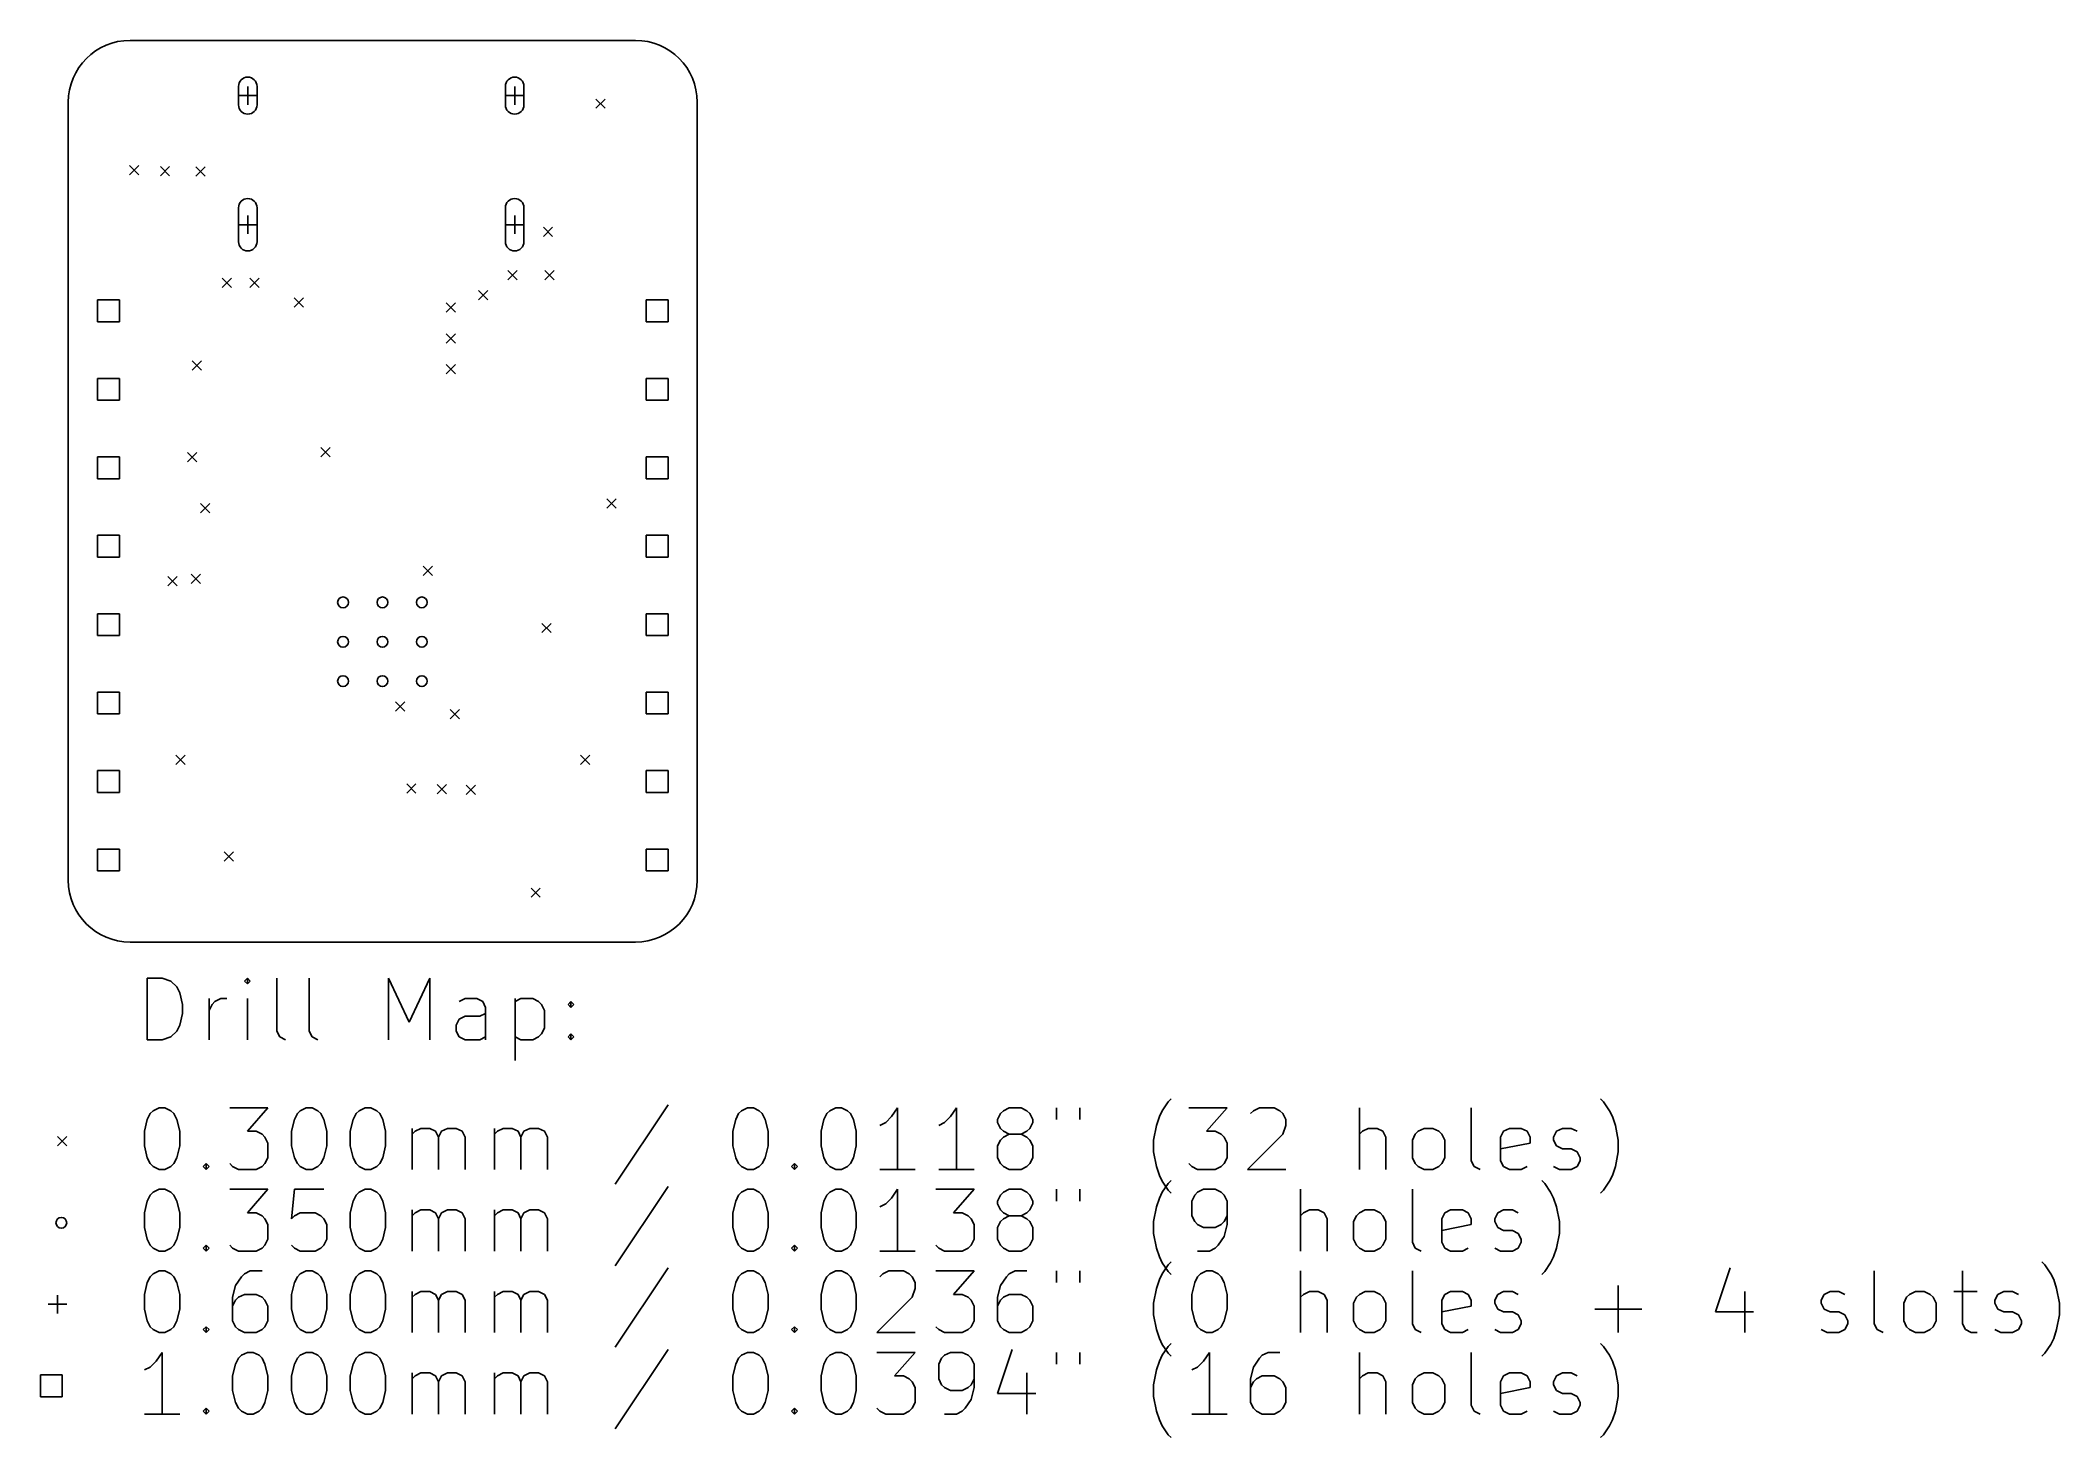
# Model space of a CAD drawing. Extents: x 90 to 155.3, y -99.8 to -54.6.
import ezdxf

# ---------------------------------------------------------------- set-up
doc = ezdxf.new("R2010")
doc.units = 0
doc.layers.add('BLACK', color=7, linetype='CONTINUOUS')

msp = doc.modelspace()

# ---------------------------------------------------------------- linework, layer by layer
at = {"layer": 'BLACK', "linetype": 'CONTINUOUS'}
for p, q in [((109.23, -54.5675), (92.87, -54.5675)), ((96.38, -56.0575), (96.38, -56.6575)), ((96.68, -56.0575), (96.68, -56.6575)), ((96.98, -56.6575), (96.98, -56.0575)), ((105.02, -56.0575), (105.02, -56.6575)), ((105.32, -56.0575), (105.32, -56.6575)), ((105.62, -56.6575), (105.62, -56.0575)), ((90.87, -56.5675), (90.87, -81.7675)), ((96.38, -56.3575), (96.98, -56.3575)), ((105.02, -56.3575), (105.62, -56.3575)), ((107.95, -56.4675), (108.25, -56.7675)), ((108.25, -56.4675), (107.95, -56.7675)), ((111.23, -81.7675), (111.23, -56.5675)), ((92.85, -58.6175), (93.15, -58.9175)), ((93.15, -58.6175), (92.85, -58.9175)), ((93.85, -58.65), (94.15, -58.95)), ((94.15, -58.65), (93.85, -58.95)), ((95, -58.6675), (95.3, -58.9675)), ((95.3, -58.6675), (95, -58.9675)), ((96.38, -59.9875), (96.38, -61.0875)), ((96.98, -61.0875), (96.98, -59.9875)), ((105.02, -59.9875), (105.02, -61.0875)), ((105.62, -61.0875), (105.62, -59.9875)), ((96.38, -60.5375), (96.98, -60.5375)), ((96.68, -60.2375), (96.68, -60.8375)), ((105.02, -60.5375), (105.62, -60.5375)), ((105.32, -60.2375), (105.32, -60.8375)), ((106.25, -60.6175), (106.55, -60.9175)), ((106.55, -60.6175), (106.25, -60.9175)), ((105.1, -62.0175), (105.4, -62.3175)), ((105.4, -62.0175), (105.1, -62.3175)), ((106.3, -62.0175), (106.6, -62.3175)), ((106.6, -62.0175), (106.3, -62.3175)), ((95.85, -62.2675), (96.15, -62.5675)), ((96.15, -62.2675), (95.85, -62.5675)), ((96.75, -62.2675), (97.05, -62.5675)), ((97.05, -62.2675), (96.75, -62.5675)), ((104.15, -62.6675), (104.45, -62.9675)), ((104.45, -62.6675), (104.15, -62.9675)), ((92.5236, -62.9739), (91.8164, -62.9739)), ((91.8164, -62.9739), (91.8164, -63.6811)), ((92.5236, -63.6811), (92.5236, -62.9739)), ((98.18, -62.9075), (98.48, -63.2075)), ((98.48, -62.9075), (98.18, -63.2075)), ((103.1, -63.0675), (103.4, -63.3675)), ((103.4, -63.0675), (103.1, -63.3675)), ((110.284, -62.9739), (109.576, -62.9739)), ((109.576, -62.9739), (109.576, -63.6811)), ((110.284, -63.6811), (110.284, -62.9739)), ((91.8164, -63.6811), (92.5236, -63.6811)), ((109.576, -63.6811), (110.284, -63.6811)), ((103.1, -64.0675), (103.4, -64.3675)), ((103.4, -64.0675), (103.1, -64.3675)), ((94.8817, -64.9481), (95.1817, -65.2481)), ((95.1817, -64.9481), (94.8817, -65.2481)), ((103.1, -65.0675), (103.4, -65.3675)), ((103.4, -65.0675), (103.1, -65.3675)), ((92.5236, -65.5139), (91.8164, -65.5139)), ((91.8164, -65.5139), (91.8164, -66.2211)), ((92.5236, -66.2211), (92.5236, -65.5139)), ((110.284, -65.5139), (109.576, -65.5139)), ((109.576, -65.5139), (109.576, -66.2211)), ((110.284, -66.2211), (110.284, -65.5139)), ((91.8164, -66.2211), (92.5236, -66.2211)), ((109.576, -66.2211), (110.284, -66.2211)), ((94.7272, -67.9175), (95.0272, -68.2175)), ((95.0272, -67.9175), (94.7272, -68.2175)), ((99.0472, -67.7484), (99.3472, -68.0484)), ((99.3472, -67.7484), (99.0472, -68.0484)), ((92.5236, -68.0539), (91.8164, -68.0539)), ((91.8164, -68.0539), (91.8164, -68.7611)), ((92.5236, -68.7611), (92.5236, -68.0539)), ((110.284, -68.0539), (109.576, -68.0539)), ((109.576, -68.0539), (109.576, -68.7611)), ((110.284, -68.7611), (110.284, -68.0539)), ((91.8164, -68.7611), (92.5236, -68.7611)), ((109.576, -68.7611), (110.284, -68.7611)), ((95.15, -69.5675), (95.45, -69.8675)), ((95.45, -69.5675), (95.15, -69.8675)), ((108.304, -69.4175), (108.605, -69.7175)), ((108.605, -69.4175), (108.304, -69.7175)), ((92.5236, -70.5939), (91.8164, -70.5939)), ((91.8164, -70.5939), (91.8164, -71.3011)), ((92.5236, -71.3011), (92.5236, -70.5939)), ((110.284, -70.5939), (109.576, -70.5939)), ((109.576, -70.5939), (109.576, -71.3011)), ((110.284, -71.3011), (110.284, -70.5939)), ((91.8164, -71.3011), (92.5236, -71.3011)), ((94.85, -71.857), (95.15, -72.157)), ((95.15, -71.857), (94.85, -72.157)), ((102.36, -71.5925), (102.66, -71.8925)), ((102.66, -71.5925), (102.36, -71.8925)), ((109.576, -71.3011), (110.284, -71.3011)), ((94.0943, -71.9332), (94.3943, -72.2332)), ((94.3943, -71.9332), (94.0943, -72.2332)), ((92.5236, -73.1339), (91.8164, -73.1339)), ((91.8164, -73.1339), (91.8164, -73.8411)), ((92.5236, -73.8411), (92.5236, -73.1339)), ((110.284, -73.1339), (109.576, -73.1339)), ((109.576, -73.1339), (109.576, -73.8411)), ((110.284, -73.8411), (110.284, -73.1339)), ((91.8164, -73.8411), (92.5236, -73.8411)), ((106.2, -73.447), (106.5, -73.747)), ((106.5, -73.447), (106.2, -73.747)), ((109.576, -73.8411), (110.284, -73.8411)), ((92.5236, -75.6739), (91.8164, -75.6739)), ((91.8164, -75.6739), (91.8164, -76.3811)), ((92.5236, -76.3811), (92.5236, -75.6739)), ((110.284, -75.6739), (109.576, -75.6739)), ((109.576, -75.6739), (109.576, -76.3811)), ((110.284, -76.3811), (110.284, -75.6739)), ((91.8164, -76.3811), (92.5236, -76.3811)), ((101.465, -75.992), (101.765, -76.292)), ((101.765, -75.992), (101.465, -76.292)), ((103.235, -76.2374), (103.535, -76.5374)), ((103.535, -76.2374), (103.235, -76.5374)), ((109.576, -76.3811), (110.284, -76.3811)), ((94.35, -77.7175), (94.65, -78.0175)), ((94.65, -77.7175), (94.35, -78.0175)), ((107.45, -77.7175), (107.75, -78.0175)), ((107.75, -77.7175), (107.45, -78.0175)), ((92.5236, -78.2139), (91.8164, -78.2139)), ((91.8164, -78.2139), (91.8164, -78.9211)), ((92.5236, -78.9211), (92.5236, -78.2139)), ((110.284, -78.2139), (109.576, -78.2139)), ((109.576, -78.2139), (109.576, -78.9211)), ((110.284, -78.9211), (110.284, -78.2139)), ((91.8164, -78.9211), (92.5236, -78.9211)), ((101.825, -78.642), (102.125, -78.942)), ((102.125, -78.642), (101.825, -78.942)), ((102.812, -78.6635), (103.112, -78.9635)), ((103.112, -78.6635), (102.812, -78.9635)), ((103.75, -78.6871), (104.05, -78.9871)), ((104.05, -78.6871), (103.75, -78.9871)), ((109.576, -78.9211), (110.284, -78.9211)), ((92.5236, -80.7539), (91.8164, -80.7539)), ((91.8164, -80.7539), (91.8164, -81.4611)), ((92.5236, -81.4611), (92.5236, -80.7539)), ((95.9175, -80.85), (96.2175, -81.15)), ((96.2175, -80.85), (95.9175, -81.15)), ((110.284, -80.7539), (109.576, -80.7539)), ((109.576, -80.7539), (109.576, -81.4611)), ((110.284, -81.4611), (110.284, -80.7539)), ((91.8164, -81.4611), (92.5236, -81.4611)), ((109.576, -81.4611), (110.284, -81.4611)), ((105.85, -82.0175), (106.15, -82.3175)), ((106.15, -82.0175), (105.85, -82.3175)), ((92.87, -83.7675), (109.23, -83.7675)), ((93.4278, -86.9323), (93.4278, -84.9323)), ((93.4278, -84.9323), (93.904, -84.9323)), ((93.904, -84.9323), (94.1897, -85.0276)), ((96.6659, -84.9323), (96.5706, -85.0276)), ((96.7611, -85.0276), (96.6659, -84.9323)), ((96.6659, -84.9323), (96.6659, -85.1228)), ((97.6182, -86.6466), (97.6182, -84.9323)), ((98.6659, -86.6466), (98.6659, -84.9323)), ((101.237, -86.9323), (101.237, -84.9323)), ((101.237, -84.9323), (101.904, -86.3609)), ((101.904, -86.3609), (102.571, -84.9323)), ((102.571, -84.9323), (102.571, -86.9323)), ((94.1897, -85.0276), (94.3801, -85.2181)), ((94.3801, -85.2181), (94.4754, -85.4085)), ((94.4754, -85.4085), (94.5706, -85.7895)), ((95.4278, -86.9323), (95.4278, -85.599)), ((95.6182, -85.6942), (95.8087, -85.599)), ((95.8087, -85.599), (95.9992, -85.599)), ((96.5706, -85.0276), (96.6659, -85.1228)), ((96.6659, -85.1228), (96.7611, -85.0276)), ((96.6659, -86.9323), (96.6659, -85.599)), ((103.713, -85.599), (103.523, -85.6942)), ((104.094, -85.599), (103.713, -85.599)), ((104.285, -85.6942), (104.094, -85.599)), ((105.333, -85.599), (105.333, -87.599)), ((105.333, -85.6942), (105.523, -85.599)), ((105.523, -85.599), (105.904, -85.599)), ((105.904, -85.599), (106.094, -85.6942)), ((94.5706, -86.0752), (94.4754, -86.4561)), ((94.5706, -85.7895), (94.5706, -86.0752)), ((95.4278, -85.98), (95.523, -85.7895)), ((95.523, -85.7895), (95.6182, -85.6942)), ((103.428, -86.4561), (103.523, -86.2657)), ((103.523, -86.2657), (103.713, -86.1704)), ((103.713, -86.1704), (104.19, -86.1704)), ((104.19, -86.1704), (104.38, -86.0752)), ((104.38, -85.8847), (104.285, -85.6942)), ((104.38, -86.9323), (104.38, -85.8847)), ((106.094, -85.6942), (106.19, -85.7895)), ((106.19, -85.7895), (106.285, -85.98)), ((106.285, -85.98), (106.285, -86.5514)), ((107.047, -85.7895), (107.142, -85.6942)), ((107.142, -85.8847), (107.047, -85.7895)), ((107.142, -85.6942), (107.237, -85.7895)), ((107.142, -85.6942), (107.142, -85.8847)), ((107.237, -85.7895), (107.142, -85.8847)), ((93.904, -86.9323), (93.4278, -86.9323)), ((94.1897, -86.8371), (93.904, -86.9323)), ((94.3801, -86.6466), (94.1897, -86.8371)), ((94.4754, -86.4561), (94.3801, -86.6466)), ((97.7135, -86.8371), (97.6182, -86.6466)), ((97.904, -86.9323), (97.7135, -86.8371)), ((98.7611, -86.8371), (98.6659, -86.6466)), ((98.9516, -86.9323), (98.7611, -86.8371)), ((103.428, -86.6466), (103.428, -86.4561)), ((103.523, -86.8371), (103.428, -86.6466)), ((103.713, -86.9323), (103.523, -86.8371)), ((104.19, -86.9323), (103.713, -86.9323)), ((104.38, -86.8371), (104.19, -86.9323)), ((105.523, -86.9323), (105.333, -86.8371)), ((105.904, -86.9323), (105.523, -86.9323)), ((106.094, -86.8371), (105.904, -86.9323)), ((106.19, -86.7419), (106.094, -86.8371)), ((106.285, -86.5514), (106.19, -86.7419)), ((107.047, -86.8371), (107.142, -86.7419)), ((107.142, -86.9323), (107.047, -86.8371)), ((107.142, -86.7419), (107.237, -86.8371)), ((107.142, -86.7419), (107.142, -86.9323)), ((107.237, -86.8371), (107.142, -86.9323)), ((126.475, -88.9419), (126.571, -88.8466)), ((140.571, -88.9419), (140.475, -88.8466)), ((93.3325, -89.8942), (93.4278, -89.5133)), ((93.4278, -89.5133), (93.523, -89.3228)), ((93.523, -89.3228), (93.6182, -89.2276)), ((93.6182, -89.2276), (93.8087, -89.1323)), ((93.8087, -89.1323), (93.9992, -89.1323)), ((93.9992, -89.1323), (94.1897, -89.2276)), ((94.1897, -89.2276), (94.2849, -89.3228)), ((94.2849, -89.3228), (94.3801, -89.5133)), ((94.3801, -89.5133), (94.4754, -89.8942)), ((96.0944, -89.1323), (97.3325, -89.1323)), ((97.3325, -89.1323), (96.6659, -89.8942)), ((98.0944, -89.8942), (98.1897, -89.5133)), ((98.1897, -89.5133), (98.2849, -89.3228)), ((98.2849, -89.3228), (98.3801, -89.2276)), ((98.3801, -89.2276), (98.5706, -89.1323)), ((98.5706, -89.1323), (98.7611, -89.1323)), ((98.7611, -89.1323), (98.9516, -89.2276)), ((98.9516, -89.2276), (99.0468, -89.3228)), ((99.0468, -89.3228), (99.1421, -89.5133)), ((99.1421, -89.5133), (99.2373, -89.8942)), ((99.9992, -89.8942), (100.094, -89.5133)), ((100.094, -89.5133), (100.19, -89.3228)), ((100.19, -89.3228), (100.285, -89.2276)), ((100.285, -89.2276), (100.475, -89.1323)), ((100.475, -89.1323), (100.666, -89.1323)), ((100.666, -89.1323), (100.856, -89.2276)), ((100.856, -89.2276), (100.952, -89.3228)), ((100.952, -89.3228), (101.047, -89.5133)), ((101.047, -89.5133), (101.142, -89.8942)), ((110.285, -89.0371), (108.571, -91.6085)), ((112.38, -89.8942), (112.475, -89.5133)), ((112.475, -89.5133), (112.571, -89.3228)), ((112.571, -89.3228), (112.666, -89.2276)), ((112.666, -89.2276), (112.856, -89.1323)), ((112.856, -89.1323), (113.047, -89.1323)), ((113.047, -89.1323), (113.237, -89.2276)), ((113.237, -89.2276), (113.333, -89.3228)), ((113.333, -89.3228), (113.428, -89.5133)), ((113.428, -89.5133), (113.523, -89.8942)), ((115.237, -89.8942), (115.333, -89.5133)), ((115.333, -89.5133), (115.428, -89.3228)), ((115.428, -89.3228), (115.523, -89.2276)), ((115.523, -89.2276), (115.713, -89.1323)), ((115.713, -89.1323), (115.904, -89.1323)), ((115.904, -89.1323), (116.094, -89.2276)), ((116.094, -89.2276), (116.19, -89.3228)), ((116.19, -89.3228), (116.285, -89.5133)), ((116.285, -89.5133), (116.38, -89.8942)), ((117.523, -89.4181), (117.333, -89.6085)), ((117.713, -89.1323), (117.523, -89.4181)), ((117.713, -91.1323), (117.713, -89.1323)), ((119.428, -89.4181), (119.237, -89.6085)), ((119.618, -89.1323), (119.428, -89.4181)), ((119.618, -91.1323), (119.618, -89.1323)), ((120.952, -89.5133), (121.047, -89.3228)), ((120.952, -89.6085), (120.952, -89.5133)), ((121.047, -89.3228), (121.142, -89.2276)), ((121.142, -89.2276), (121.333, -89.1323)), ((121.333, -89.1323), (121.713, -89.1323)), ((121.713, -89.1323), (121.904, -89.2276)), ((121.904, -89.2276), (121.999, -89.3228)), ((121.999, -89.3228), (122.094, -89.5133)), ((122.094, -89.5133), (122.094, -89.6085)), ((122.856, -89.1323), (122.856, -89.5133)), ((123.618, -89.1323), (123.618, -89.5133)), ((126.094, -89.7038), (126.19, -89.4181)), ((126.19, -89.4181), (126.285, -89.2276)), ((126.285, -89.2276), (126.475, -88.9419)), ((127.142, -89.1323), (128.38, -89.1323)), ((128.38, -89.1323), (127.713, -89.8942)), ((129.142, -89.3228), (129.237, -89.2276)), ((129.237, -89.2276), (129.428, -89.1323)), ((129.428, -89.1323), (129.904, -89.1323)), ((129.904, -89.1323), (130.094, -89.2276)), ((130.094, -89.2276), (130.19, -89.3228)), ((130.19, -89.3228), (130.285, -89.5133)), ((130.285, -89.5133), (130.285, -89.7038)), ((132.666, -91.1323), (132.666, -89.1323)), ((136.285, -90.8466), (136.285, -89.1323)), ((140.761, -89.2276), (140.571, -88.9419)), ((140.856, -89.4181), (140.761, -89.2276)), ((140.952, -89.7038), (140.856, -89.4181)), ((90.52, -90.0675), (90.82, -90.3675)), ((90.82, -90.0675), (90.52, -90.3675)), ((93.3325, -90.3704), (93.3325, -89.8942)), ((94.4754, -89.8942), (94.4754, -90.3704)), ((96.6659, -89.8942), (96.9516, -89.8942)), ((96.9516, -89.8942), (97.1421, -89.9895)), ((97.1421, -89.9895), (97.2373, -90.0847)), ((97.2373, -90.0847), (97.3325, -90.2752)), ((98.0944, -90.3704), (98.0944, -89.8942)), ((99.2373, -89.8942), (99.2373, -90.3704)), ((99.9992, -90.3704), (99.9992, -89.8942)), ((101.142, -89.8942), (101.142, -90.3704)), ((101.999, -91.1323), (101.999, -89.799)), ((101.999, -89.9895), (102.094, -89.8942)), ((102.094, -89.8942), (102.285, -89.799)), ((102.285, -89.799), (102.571, -89.799)), ((102.571, -89.799), (102.761, -89.8942)), ((102.761, -89.8942), (102.856, -90.0847)), ((102.856, -90.0847), (102.952, -89.8942)), ((102.856, -90.0847), (102.856, -91.1323)), ((102.952, -89.8942), (103.142, -89.799)), ((103.142, -89.799), (103.428, -89.799)), ((103.428, -89.799), (103.618, -89.8942)), ((103.618, -89.8942), (103.713, -90.0847)), ((103.713, -90.0847), (103.713, -91.1323)), ((104.666, -91.1323), (104.666, -89.799)), ((104.666, -89.9895), (104.761, -89.8942)), ((104.761, -89.8942), (104.952, -89.799)), ((104.952, -89.799), (105.237, -89.799)), ((105.237, -89.799), (105.428, -89.8942)), ((105.428, -89.8942), (105.523, -90.0847)), ((105.523, -90.0847), (105.618, -89.8942)), ((105.523, -90.0847), (105.523, -91.1323)), ((105.618, -89.8942), (105.809, -89.799)), ((105.809, -89.799), (106.094, -89.799)), ((106.094, -89.799), (106.285, -89.8942)), ((106.285, -89.8942), (106.38, -90.0847)), ((106.38, -90.0847), (106.38, -91.1323)), ((112.38, -90.3704), (112.38, -89.8942)), ((113.523, -89.8942), (113.523, -90.3704)), ((115.237, -90.3704), (115.237, -89.8942)), ((116.38, -89.8942), (116.38, -90.3704)), ((117.333, -89.6085), (117.142, -89.7038)), ((119.237, -89.6085), (119.047, -89.7038)), ((121.047, -89.799), (120.952, -89.6085)), ((121.047, -90.18), (120.952, -90.3704)), ((121.142, -89.8942), (121.047, -89.799)), ((121.142, -90.0847), (121.047, -90.18)), ((121.333, -89.9895), (121.142, -89.8942)), ((121.333, -89.9895), (121.142, -90.0847)), ((121.713, -89.9895), (121.333, -89.9895)), ((121.904, -89.8942), (121.713, -89.9895)), ((121.904, -90.0847), (121.713, -89.9895)), ((121.999, -89.799), (121.904, -89.8942)), ((121.999, -90.18), (121.904, -90.0847)), ((122.094, -89.6085), (121.999, -89.799)), ((122.094, -90.3704), (121.999, -90.18)), ((125.999, -90.18), (126.094, -89.7038)), ((125.999, -90.5609), (125.999, -90.18)), ((127.713, -89.8942), (127.999, -89.8942)), ((127.999, -89.8942), (128.19, -89.9895)), ((128.19, -89.9895), (128.285, -90.0847)), ((128.285, -90.0847), (128.38, -90.2752)), ((130.19, -89.9895), (129.047, -91.1323)), ((130.285, -89.7038), (130.19, -89.9895)), ((132.761, -89.8942), (132.666, -89.9895)), ((132.952, -89.799), (132.761, -89.8942)), ((133.237, -89.799), (132.952, -89.799)), ((133.428, -89.8942), (133.237, -89.799)), ((133.523, -90.0847), (133.428, -89.8942)), ((133.523, -91.1323), (133.523, -90.0847)), ((134.38, -90.18), (134.475, -89.9895)), ((134.38, -90.7514), (134.38, -90.18)), ((134.475, -89.9895), (134.571, -89.8942)), ((134.571, -89.8942), (134.761, -89.799)), ((134.761, -89.799), (135.047, -89.799)), ((135.047, -89.799), (135.237, -89.8942)), ((135.237, -89.8942), (135.333, -89.9895)), ((135.333, -89.9895), (135.428, -90.18)), ((135.428, -90.18), (135.428, -90.7514)), ((137.237, -90.0847), (137.333, -89.8942)), ((137.237, -90.8466), (137.237, -90.0847)), ((137.333, -89.8942), (137.523, -89.799)), ((137.523, -89.799), (137.904, -89.799)), ((137.904, -89.799), (138.094, -89.8942)), ((138.094, -89.8942), (138.19, -90.0847)), ((138.19, -90.0847), (138.19, -90.2752)), ((138.952, -90.0847), (139.047, -89.8942)), ((138.952, -90.18), (138.952, -90.0847)), ((139.047, -90.3704), (138.952, -90.18)), ((139.047, -89.8942), (139.237, -89.799)), ((139.237, -89.799), (139.523, -89.799)), ((139.523, -89.799), (139.713, -89.8942)), ((141.047, -90.18), (140.952, -89.7038)), ((141.047, -90.5609), (141.047, -90.18)), ((93.4278, -90.7514), (93.3325, -90.3704)), ((93.523, -90.9419), (93.4278, -90.7514)), ((94.3801, -90.7514), (94.2849, -90.9419)), ((94.4754, -90.3704), (94.3801, -90.7514)), ((97.3325, -90.7514), (97.2373, -90.9419)), ((97.3325, -90.2752), (97.3325, -90.7514)), ((98.1897, -90.7514), (98.0944, -90.3704)), ((98.2849, -90.9419), (98.1897, -90.7514)), ((99.1421, -90.7514), (99.0468, -90.9419)), ((99.2373, -90.3704), (99.1421, -90.7514)), ((100.094, -90.7514), (99.9992, -90.3704)), ((100.19, -90.9419), (100.094, -90.7514)), ((101.047, -90.7514), (100.952, -90.9419)), ((101.142, -90.3704), (101.047, -90.7514)), ((112.475, -90.7514), (112.38, -90.3704)), ((112.571, -90.9419), (112.475, -90.7514)), ((113.428, -90.7514), (113.333, -90.9419)), ((113.523, -90.3704), (113.428, -90.7514)), ((115.333, -90.7514), (115.237, -90.3704)), ((115.428, -90.9419), (115.333, -90.7514)), ((116.285, -90.7514), (116.19, -90.9419)), ((116.38, -90.3704), (116.285, -90.7514)), ((120.952, -90.3704), (120.952, -90.7514)), ((120.952, -90.7514), (121.047, -90.9419)), ((121.999, -90.9419), (122.094, -90.7514)), ((122.094, -90.7514), (122.094, -90.3704)), ((126.094, -91.0371), (125.999, -90.5609)), ((128.38, -90.7514), (128.285, -90.9419)), ((128.38, -90.2752), (128.38, -90.7514)), ((134.475, -90.9419), (134.38, -90.7514)), ((135.428, -90.7514), (135.333, -90.9419)), ((136.38, -91.0371), (136.285, -90.8466)), ((138.19, -90.2752), (137.237, -90.4657)), ((137.333, -91.0371), (137.237, -90.8466)), ((139.237, -90.4657), (139.047, -90.3704)), ((139.523, -90.4657), (139.237, -90.4657)), ((139.713, -90.5609), (139.523, -90.4657)), ((139.809, -90.7514), (139.713, -90.5609)), ((139.713, -91.0371), (139.809, -90.8466)), ((139.809, -90.8466), (139.809, -90.7514)), ((140.952, -91.0371), (141.047, -90.5609)), ((93.6182, -91.0371), (93.523, -90.9419)), ((93.8087, -91.1323), (93.6182, -91.0371)), ((93.9992, -91.1323), (93.8087, -91.1323)), ((94.1897, -91.0371), (93.9992, -91.1323)), ((94.2849, -90.9419), (94.1897, -91.0371)), ((95.2373, -91.0371), (95.3325, -90.9419)), ((95.3325, -91.1323), (95.2373, -91.0371)), ((95.3325, -90.9419), (95.4278, -91.0371)), ((95.3325, -90.9419), (95.3325, -91.1323)), ((95.4278, -91.0371), (95.3325, -91.1323)), ((96.1897, -91.0371), (96.0944, -90.9419)), ((96.3801, -91.1323), (96.1897, -91.0371)), ((96.9516, -91.1323), (96.3801, -91.1323)), ((97.1421, -91.0371), (96.9516, -91.1323)), ((97.2373, -90.9419), (97.1421, -91.0371)), ((98.3801, -91.0371), (98.2849, -90.9419)), ((98.5706, -91.1323), (98.3801, -91.0371)), ((98.7611, -91.1323), (98.5706, -91.1323)), ((98.9516, -91.0371), (98.7611, -91.1323)), ((99.0468, -90.9419), (98.9516, -91.0371)), ((100.285, -91.0371), (100.19, -90.9419)), ((100.475, -91.1323), (100.285, -91.0371)), ((100.666, -91.1323), (100.475, -91.1323)), ((100.856, -91.0371), (100.666, -91.1323)), ((100.952, -90.9419), (100.856, -91.0371)), ((112.666, -91.0371), (112.571, -90.9419)), ((112.856, -91.1323), (112.666, -91.0371)), ((113.047, -91.1323), (112.856, -91.1323)), ((113.237, -91.0371), (113.047, -91.1323)), ((113.333, -90.9419), (113.237, -91.0371)), ((114.285, -91.0371), (114.38, -90.9419)), ((114.38, -91.1323), (114.285, -91.0371)), ((114.38, -90.9419), (114.475, -91.0371)), ((114.38, -90.9419), (114.38, -91.1323)), ((114.475, -91.0371), (114.38, -91.1323)), ((115.523, -91.0371), (115.428, -90.9419)), ((115.713, -91.1323), (115.523, -91.0371)), ((115.904, -91.1323), (115.713, -91.1323)), ((116.094, -91.0371), (115.904, -91.1323)), ((116.19, -90.9419), (116.094, -91.0371)), ((118.285, -91.1323), (117.142, -91.1323)), ((120.19, -91.1323), (119.047, -91.1323)), ((121.047, -90.9419), (121.142, -91.0371)), ((121.142, -91.0371), (121.333, -91.1323)), ((121.333, -91.1323), (121.713, -91.1323)), ((121.713, -91.1323), (121.904, -91.0371)), ((121.904, -91.0371), (121.999, -90.9419)), ((126.19, -91.3228), (126.094, -91.0371)), ((126.285, -91.5133), (126.19, -91.3228)), ((126.475, -91.5819), (126.571, -91.4866)), ((127.237, -91.0371), (127.142, -90.9419)), ((127.428, -91.1323), (127.237, -91.0371)), ((127.999, -91.1323), (127.428, -91.1323)), ((128.19, -91.0371), (127.999, -91.1323)), ((128.285, -90.9419), (128.19, -91.0371)), ((129.047, -91.1323), (130.285, -91.1323)), ((134.571, -91.0371), (134.475, -90.9419)), ((134.761, -91.1323), (134.571, -91.0371)), ((135.047, -91.1323), (134.761, -91.1323)), ((135.237, -91.0371), (135.047, -91.1323)), ((135.333, -90.9419), (135.237, -91.0371)), ((136.571, -91.1323), (136.38, -91.0371)), ((137.523, -91.1323), (137.333, -91.0371)), ((137.904, -91.1323), (137.523, -91.1323)), ((138.094, -91.0371), (137.904, -91.1323)), ((138.666, -91.5819), (138.571, -91.4866)), ((138.952, -91.0371), (139.142, -91.1323)), ((139.142, -91.1323), (139.523, -91.1323)), ((139.523, -91.1323), (139.713, -91.0371)), ((140.761, -91.5133), (140.856, -91.3228)), ((140.856, -91.3228), (140.952, -91.0371)), ((93.3325, -92.5342), (93.4278, -92.1533)), ((93.4278, -92.1533), (93.523, -91.9628)), ((93.523, -91.9628), (93.6182, -91.8676)), ((93.6182, -91.8676), (93.8087, -91.7723)), ((93.8087, -91.7723), (93.9992, -91.7723)), ((93.9992, -91.7723), (94.1897, -91.8676)), ((94.1897, -91.8676), (94.2849, -91.9628)), ((94.2849, -91.9628), (94.3801, -92.1533)), ((94.3801, -92.1533), (94.4754, -92.5342)), ((96.0944, -91.7723), (97.3325, -91.7723)), ((97.3325, -91.7723), (96.6659, -92.5342)), ((98.1897, -91.7723), (98.0944, -92.7247)), ((99.1421, -91.7723), (98.1897, -91.7723)), ((99.9992, -92.5342), (100.094, -92.1533)), ((100.094, -92.1533), (100.19, -91.9628)), ((100.19, -91.9628), (100.285, -91.8676)), ((100.285, -91.8676), (100.475, -91.7723)), ((100.475, -91.7723), (100.666, -91.7723)), ((100.666, -91.7723), (100.856, -91.8676)), ((100.856, -91.8676), (100.952, -91.9628)), ((100.952, -91.9628), (101.047, -92.1533)), ((101.047, -92.1533), (101.142, -92.5342)), ((110.285, -91.6771), (108.571, -94.2485)), ((112.38, -92.5342), (112.475, -92.1533)), ((112.475, -92.1533), (112.571, -91.9628)), ((112.571, -91.9628), (112.666, -91.8676)), ((112.666, -91.8676), (112.856, -91.7723)), ((112.856, -91.7723), (113.047, -91.7723)), ((113.047, -91.7723), (113.237, -91.8676)), ((113.237, -91.8676), (113.333, -91.9628)), ((113.333, -91.9628), (113.428, -92.1533)), ((113.428, -92.1533), (113.523, -92.5342)), ((115.237, -92.5342), (115.333, -92.1533)), ((115.333, -92.1533), (115.428, -91.9628)), ((115.428, -91.9628), (115.523, -91.8676)), ((115.523, -91.8676), (115.713, -91.7723)), ((115.713, -91.7723), (115.904, -91.7723)), ((115.904, -91.7723), (116.094, -91.8676)), ((116.094, -91.8676), (116.19, -91.9628)), ((116.19, -91.9628), (116.285, -92.1533)), ((116.285, -92.1533), (116.38, -92.5342)), ((117.523, -92.0581), (117.333, -92.2485)), ((117.713, -91.7723), (117.523, -92.0581)), ((117.713, -93.7723), (117.713, -91.7723)), ((118.952, -91.7723), (120.19, -91.7723)), ((120.19, -91.7723), (119.523, -92.5342)), ((120.952, -92.1533), (121.047, -91.9628)), ((120.952, -92.2485), (120.952, -92.1533)), ((121.047, -91.9628), (121.142, -91.8676)), ((121.142, -91.8676), (121.333, -91.7723)), ((121.333, -91.7723), (121.713, -91.7723)), ((121.713, -91.7723), (121.904, -91.8676)), ((121.904, -91.8676), (121.999, -91.9628)), ((121.999, -91.9628), (122.094, -92.1533)), ((122.094, -92.1533), (122.094, -92.2485)), ((122.856, -91.7723), (122.856, -92.1533)), ((123.618, -91.7723), (123.618, -92.1533)), ((126.094, -92.3438), (126.19, -92.0581)), ((126.19, -92.0581), (126.285, -91.8676)), ((126.475, -91.799), (126.285, -91.5133)), ((126.285, -91.8676), (126.475, -91.5819)), ((126.571, -91.8942), (126.475, -91.799)), ((127.333, -91.9628), (127.237, -92.1533)), ((127.237, -92.1533), (127.237, -92.6295)), ((127.428, -91.8676), (127.333, -91.9628)), ((127.618, -91.7723), (127.428, -91.8676)), ((127.999, -91.7723), (127.618, -91.7723)), ((128.19, -91.8676), (127.999, -91.7723)), ((128.285, -91.9628), (128.19, -91.8676)), ((128.38, -92.1533), (128.285, -91.9628)), ((128.38, -92.9152), (128.38, -92.1533)), ((130.761, -93.7723), (130.761, -91.7723)), ((134.38, -93.4866), (134.38, -91.7723)), ((138.856, -91.8676), (138.666, -91.5819)), ((138.952, -92.0581), (138.856, -91.8676)), ((139.047, -92.3438), (138.952, -92.0581)), ((140.475, -91.8942), (140.571, -91.799)), ((140.571, -91.799), (140.761, -91.5133)), ((93.3325, -93.0104), (93.3325, -92.5342)), ((94.4754, -92.5342), (94.4754, -93.0104)), ((96.6659, -92.5342), (96.9516, -92.5342)), ((96.9516, -92.5342), (97.1421, -92.6295)), ((97.1421, -92.6295), (97.2373, -92.7247)), ((97.2373, -92.7247), (97.3325, -92.9152)), ((98.0944, -92.7247), (98.1897, -92.6295)), ((98.1897, -92.6295), (98.3801, -92.5342)), ((98.3801, -92.5342), (98.8563, -92.5342)), ((98.8563, -92.5342), (99.0468, -92.6295)), ((99.0468, -92.6295), (99.1421, -92.7247)), ((99.1421, -92.7247), (99.2373, -92.9152)), ((99.9992, -93.0104), (99.9992, -92.5342)), ((101.142, -92.5342), (101.142, -93.0104)), ((101.999, -93.7723), (101.999, -92.439)), ((101.999, -92.6295), (102.094, -92.5342)), ((102.094, -92.5342), (102.285, -92.439)), ((102.285, -92.439), (102.571, -92.439)), ((102.571, -92.439), (102.761, -92.5342)), ((102.761, -92.5342), (102.856, -92.7247)), ((102.856, -92.7247), (102.952, -92.5342)), ((102.856, -92.7247), (102.856, -93.7723)), ((102.952, -92.5342), (103.142, -92.439)), ((103.142, -92.439), (103.428, -92.439)), ((103.428, -92.439), (103.618, -92.5342)), ((103.618, -92.5342), (103.713, -92.7247)), ((103.713, -92.7247), (103.713, -93.7723)), ((104.666, -93.7723), (104.666, -92.439)), ((104.666, -92.6295), (104.761, -92.5342)), ((104.761, -92.5342), (104.952, -92.439)), ((104.952, -92.439), (105.237, -92.439)), ((105.237, -92.439), (105.428, -92.5342)), ((105.428, -92.5342), (105.523, -92.7247)), ((105.523, -92.7247), (105.618, -92.5342)), ((105.523, -92.7247), (105.523, -93.7723)), ((105.618, -92.5342), (105.809, -92.439)), ((105.809, -92.439), (106.094, -92.439)), ((106.094, -92.439), (106.285, -92.5342)), ((106.285, -92.5342), (106.38, -92.7247)), ((106.38, -92.7247), (106.38, -93.7723)), ((112.38, -93.0104), (112.38, -92.5342)), ((113.523, -92.5342), (113.523, -93.0104)), ((115.237, -93.0104), (115.237, -92.5342)), ((116.38, -92.5342), (116.38, -93.0104)), ((117.333, -92.2485), (117.142, -92.3438)), ((119.523, -92.5342), (119.809, -92.5342)), ((119.809, -92.5342), (119.999, -92.6295)), ((119.999, -92.6295), (120.094, -92.7247)), ((120.094, -92.7247), (120.19, -92.9152)), ((121.047, -92.439), (120.952, -92.2485)), ((121.047, -92.82), (120.952, -93.0104)), ((121.142, -92.5342), (121.047, -92.439)), ((121.142, -92.7247), (121.047, -92.82)), ((121.333, -92.6295), (121.142, -92.5342)), ((121.333, -92.6295), (121.142, -92.7247)), ((121.713, -92.6295), (121.333, -92.6295)), ((121.904, -92.5342), (121.713, -92.6295)), ((121.904, -92.7247), (121.713, -92.6295)), ((121.999, -92.439), (121.904, -92.5342)), ((121.999, -92.82), (121.904, -92.7247)), ((122.094, -92.2485), (121.999, -92.439)), ((122.094, -93.0104), (121.999, -92.82)), ((125.999, -92.82), (126.094, -92.3438)), ((125.999, -93.2009), (125.999, -92.82)), ((127.237, -92.6295), (127.333, -92.82)), ((127.333, -92.82), (127.428, -92.9152)), ((128.19, -92.9152), (128.285, -92.82)), ((128.285, -92.82), (128.38, -92.6295)), ((130.856, -92.5342), (130.761, -92.6295)), ((131.047, -92.439), (130.856, -92.5342)), ((131.333, -92.439), (131.047, -92.439)), ((131.523, -92.5342), (131.333, -92.439)), ((131.618, -92.7247), (131.523, -92.5342)), ((131.618, -93.7723), (131.618, -92.7247)), ((132.475, -92.82), (132.571, -92.6295)), ((132.475, -93.3914), (132.475, -92.82)), ((132.571, -92.6295), (132.666, -92.5342)), ((132.666, -92.5342), (132.856, -92.439)), ((132.856, -92.439), (133.142, -92.439)), ((133.142, -92.439), (133.333, -92.5342)), ((133.333, -92.5342), (133.428, -92.6295)), ((133.428, -92.6295), (133.523, -92.82)), ((133.523, -92.82), (133.523, -93.3914)), ((135.333, -92.7247), (135.428, -92.5342)), ((135.333, -93.4866), (135.333, -92.7247)), ((135.428, -92.5342), (135.618, -92.439)), ((135.618, -92.439), (135.999, -92.439)), ((135.999, -92.439), (136.19, -92.5342)), ((136.19, -92.5342), (136.285, -92.7247)), ((136.285, -92.7247), (136.285, -92.9152)), ((137.047, -92.7247), (137.142, -92.5342)), ((137.047, -92.82), (137.047, -92.7247)), ((137.142, -93.0104), (137.047, -92.82)), ((137.142, -92.5342), (137.333, -92.439)), ((137.333, -92.439), (137.618, -92.439)), ((137.618, -92.439), (137.809, -92.5342)), ((139.142, -92.82), (139.047, -92.3438)), ((139.142, -93.2009), (139.142, -92.82)), ((93.4278, -93.3914), (93.3325, -93.0104)), ((93.523, -93.5819), (93.4278, -93.3914)), ((94.3801, -93.3914), (94.2849, -93.5819)), ((94.4754, -93.0104), (94.3801, -93.3914)), ((97.3325, -93.3914), (97.2373, -93.5819)), ((97.3325, -92.9152), (97.3325, -93.3914)), ((99.2373, -93.3914), (99.1421, -93.5819)), ((99.2373, -92.9152), (99.2373, -93.3914)), ((100.094, -93.3914), (99.9992, -93.0104)), ((100.19, -93.5819), (100.094, -93.3914)), ((101.047, -93.3914), (100.952, -93.5819)), ((101.142, -93.0104), (101.047, -93.3914)), ((112.475, -93.3914), (112.38, -93.0104)), ((112.571, -93.5819), (112.475, -93.3914)), ((113.428, -93.3914), (113.333, -93.5819)), ((113.523, -93.0104), (113.428, -93.3914)), ((115.333, -93.3914), (115.237, -93.0104)), ((115.428, -93.5819), (115.333, -93.3914)), ((116.285, -93.3914), (116.19, -93.5819)), ((116.38, -93.0104), (116.285, -93.3914)), ((120.19, -93.3914), (120.094, -93.5819)), ((120.19, -92.9152), (120.19, -93.3914)), ((120.952, -93.0104), (120.952, -93.3914)), ((120.952, -93.3914), (121.047, -93.5819)), ((121.999, -93.5819), (122.094, -93.3914)), ((122.094, -93.3914), (122.094, -93.0104)), ((126.094, -93.6771), (125.999, -93.2009)), ((127.428, -92.9152), (127.618, -93.0104)), ((127.618, -93.0104), (127.999, -93.0104)), ((127.999, -93.0104), (128.19, -92.9152)), ((128.094, -93.5819), (128.285, -93.2961)), ((128.285, -93.2961), (128.38, -92.9152)), ((132.571, -93.5819), (132.475, -93.3914)), ((133.523, -93.3914), (133.428, -93.5819)), ((136.285, -92.9152), (135.333, -93.1057)), ((137.333, -93.1057), (137.142, -93.0104)), ((137.618, -93.1057), (137.333, -93.1057)), ((137.809, -93.2009), (137.618, -93.1057)), ((137.904, -93.3914), (137.809, -93.2009)), ((137.904, -93.4866), (137.904, -93.3914)), ((139.047, -93.6771), (139.142, -93.2009)), ((93.6182, -93.6771), (93.523, -93.5819)), ((93.8087, -93.7723), (93.6182, -93.6771)), ((93.9992, -93.7723), (93.8087, -93.7723)), ((94.1897, -93.6771), (93.9992, -93.7723)), ((94.2849, -93.5819), (94.1897, -93.6771)), ((95.2373, -93.6771), (95.3325, -93.5819)), ((95.3325, -93.7723), (95.2373, -93.6771)), ((95.3325, -93.5819), (95.4278, -93.6771)), ((95.3325, -93.5819), (95.3325, -93.7723)), ((95.4278, -93.6771), (95.3325, -93.7723)), ((96.1897, -93.6771), (96.0944, -93.5819)), ((96.3801, -93.7723), (96.1897, -93.6771)), ((96.9516, -93.7723), (96.3801, -93.7723)), ((97.1421, -93.6771), (96.9516, -93.7723)), ((97.2373, -93.5819), (97.1421, -93.6771)), ((98.1897, -93.6771), (98.0944, -93.5819)), ((98.3801, -93.7723), (98.1897, -93.6771)), ((98.8563, -93.7723), (98.3801, -93.7723)), ((99.0468, -93.6771), (98.8563, -93.7723)), ((99.1421, -93.5819), (99.0468, -93.6771)), ((100.285, -93.6771), (100.19, -93.5819)), ((100.475, -93.7723), (100.285, -93.6771)), ((100.666, -93.7723), (100.475, -93.7723)), ((100.856, -93.6771), (100.666, -93.7723)), ((100.952, -93.5819), (100.856, -93.6771)), ((112.666, -93.6771), (112.571, -93.5819)), ((112.856, -93.7723), (112.666, -93.6771)), ((113.047, -93.7723), (112.856, -93.7723)), ((113.237, -93.6771), (113.047, -93.7723)), ((113.333, -93.5819), (113.237, -93.6771)), ((114.285, -93.6771), (114.38, -93.5819)), ((114.38, -93.7723), (114.285, -93.6771)), ((114.38, -93.5819), (114.475, -93.6771)), ((114.38, -93.5819), (114.38, -93.7723)), ((114.475, -93.6771), (114.38, -93.7723)), ((115.523, -93.6771), (115.428, -93.5819)), ((115.713, -93.7723), (115.523, -93.6771)), ((115.904, -93.7723), (115.713, -93.7723)), ((116.094, -93.6771), (115.904, -93.7723)), ((116.19, -93.5819), (116.094, -93.6771)), ((118.285, -93.7723), (117.142, -93.7723)), ((119.047, -93.6771), (118.952, -93.5819)), ((119.237, -93.7723), (119.047, -93.6771)), ((119.809, -93.7723), (119.237, -93.7723)), ((119.999, -93.6771), (119.809, -93.7723)), ((120.094, -93.5819), (119.999, -93.6771)), ((121.047, -93.5819), (121.142, -93.6771)), ((121.142, -93.6771), (121.333, -93.7723)), ((121.333, -93.7723), (121.713, -93.7723)), ((121.713, -93.7723), (121.904, -93.6771)), ((121.904, -93.6771), (121.999, -93.5819)), ((126.19, -93.9628), (126.094, -93.6771)), ((126.285, -94.1533), (126.19, -93.9628)), ((126.475, -94.2219), (126.571, -94.1266)), ((127.428, -93.7723), (127.809, -93.7723)), ((127.809, -93.7723), (127.999, -93.6771)), ((127.999, -93.6771), (128.094, -93.5819)), ((132.666, -93.6771), (132.571, -93.5819)), ((132.856, -93.7723), (132.666, -93.6771)), ((133.142, -93.7723), (132.856, -93.7723)), ((133.333, -93.6771), (133.142, -93.7723)), ((133.428, -93.5819), (133.333, -93.6771)), ((134.475, -93.6771), (134.38, -93.4866)), ((134.666, -93.7723), (134.475, -93.6771)), ((135.428, -93.6771), (135.333, -93.4866)), ((135.618, -93.7723), (135.428, -93.6771)), ((135.999, -93.7723), (135.618, -93.7723)), ((136.19, -93.6771), (135.999, -93.7723)), ((137.047, -93.6771), (137.237, -93.7723)), ((137.237, -93.7723), (137.618, -93.7723)), ((137.618, -93.7723), (137.809, -93.6771)), ((137.809, -93.6771), (137.904, -93.4866)), ((138.856, -94.1533), (138.952, -93.9628)), ((138.952, -93.9628), (139.047, -93.6771)), ((154.856, -94.2219), (154.761, -94.1266)), ((93.4278, -94.7933), (93.523, -94.6028)), ((93.523, -94.6028), (93.6182, -94.5076)), ((93.6182, -94.5076), (93.8087, -94.4123)), ((93.8087, -94.4123), (93.9992, -94.4123)), ((93.9992, -94.4123), (94.1897, -94.5076)), ((94.1897, -94.5076), (94.2849, -94.6028)), ((94.2849, -94.6028), (94.3801, -94.7933)), ((96.4754, -94.6028), (96.2849, -94.8885)), ((96.5706, -94.5076), (96.4754, -94.6028)), ((96.7611, -94.4123), (96.5706, -94.5076)), ((97.1421, -94.4123), (96.7611, -94.4123)), ((98.1897, -94.7933), (98.2849, -94.6028)), ((98.2849, -94.6028), (98.3801, -94.5076)), ((98.3801, -94.5076), (98.5706, -94.4123)), ((98.5706, -94.4123), (98.7611, -94.4123)), ((98.7611, -94.4123), (98.9516, -94.5076)), ((98.9516, -94.5076), (99.0468, -94.6028)), ((99.0468, -94.6028), (99.1421, -94.7933)), ((100.094, -94.7933), (100.19, -94.6028)), ((100.19, -94.6028), (100.285, -94.5076)), ((100.285, -94.5076), (100.475, -94.4123)), ((100.475, -94.4123), (100.666, -94.4123)), ((100.666, -94.4123), (100.856, -94.5076)), ((100.856, -94.5076), (100.952, -94.6028)), ((100.952, -94.6028), (101.047, -94.7933)), ((110.285, -94.3171), (108.571, -96.8885)), ((112.475, -94.7933), (112.571, -94.6028)), ((112.571, -94.6028), (112.666, -94.5076)), ((112.666, -94.5076), (112.856, -94.4123)), ((112.856, -94.4123), (113.047, -94.4123)), ((113.047, -94.4123), (113.237, -94.5076)), ((113.237, -94.5076), (113.333, -94.6028)), ((113.333, -94.6028), (113.428, -94.7933)), ((115.333, -94.7933), (115.428, -94.6028)), ((115.428, -94.6028), (115.523, -94.5076)), ((115.523, -94.5076), (115.713, -94.4123)), ((115.713, -94.4123), (115.904, -94.4123)), ((115.904, -94.4123), (116.094, -94.5076)), ((116.094, -94.5076), (116.19, -94.6028)), ((116.19, -94.6028), (116.285, -94.7933)), ((117.142, -94.6028), (117.237, -94.5076)), ((117.237, -94.5076), (117.428, -94.4123)), ((117.428, -94.4123), (117.904, -94.4123)), ((117.904, -94.4123), (118.094, -94.5076)), ((118.094, -94.5076), (118.19, -94.6028)), ((118.19, -94.6028), (118.285, -94.7933)), ((118.952, -94.4123), (120.19, -94.4123)), ((120.19, -94.4123), (119.523, -95.1742)), ((121.237, -94.6028), (121.047, -94.8885)), ((121.333, -94.5076), (121.237, -94.6028)), ((121.523, -94.4123), (121.333, -94.5076)), ((121.904, -94.4123), (121.523, -94.4123)), ((122.856, -94.4123), (122.856, -94.7933)), ((123.618, -94.4123), (123.618, -94.7933)), ((126.094, -94.9838), (126.19, -94.6981)), ((126.19, -94.6981), (126.285, -94.5076)), ((126.475, -94.439), (126.285, -94.1533)), ((126.285, -94.5076), (126.475, -94.2219)), ((126.571, -94.5342), (126.475, -94.439)), ((127.333, -94.7933), (127.428, -94.6028)), ((127.428, -94.6028), (127.523, -94.5076)), ((127.523, -94.5076), (127.713, -94.4123)), ((127.713, -94.4123), (127.904, -94.4123)), ((127.904, -94.4123), (128.094, -94.5076)), ((128.094, -94.5076), (128.19, -94.6028)), ((128.19, -94.6028), (128.285, -94.7933)), ((130.761, -96.4123), (130.761, -94.4123)), ((134.38, -96.1266), (134.38, -94.4123)), ((138.571, -94.5342), (138.666, -94.439)), ((138.666, -94.439), (138.856, -94.1533)), ((144.666, -94.3171), (144.19, -95.7457)), ((149.333, -96.1266), (149.333, -94.4123)), ((152.19, -94.4123), (152.19, -96.1266)), ((155.047, -94.5076), (154.856, -94.2219)), ((155.142, -94.6981), (155.047, -94.5076)), ((155.237, -94.9838), (155.142, -94.6981)), ((90.52, -95.1975), (90.52, -95.7975)), ((93.3325, -95.1742), (93.4278, -94.7933)), ((93.3325, -95.6504), (93.3325, -95.1742)), ((94.3801, -94.7933), (94.4754, -95.1742)), ((94.4754, -95.1742), (94.4754, -95.6504)), ((96.2849, -94.8885), (96.1897, -95.2695)), ((96.1897, -95.2695), (96.1897, -96.0314)), ((96.2849, -95.3647), (96.1897, -95.5552)), ((96.3801, -95.2695), (96.2849, -95.3647)), ((96.5706, -95.1742), (96.3801, -95.2695)), ((96.9516, -95.1742), (96.5706, -95.1742)), ((97.1421, -95.2695), (96.9516, -95.1742)), ((97.2373, -95.3647), (97.1421, -95.2695)), ((97.3325, -95.5552), (97.2373, -95.3647)), ((98.0944, -95.1742), (98.1897, -94.7933)), ((98.0944, -95.6504), (98.0944, -95.1742)), ((99.1421, -94.7933), (99.2373, -95.1742)), ((99.2373, -95.1742), (99.2373, -95.6504)), ((99.9992, -95.1742), (100.094, -94.7933)), ((99.9992, -95.6504), (99.9992, -95.1742)), ((101.047, -94.7933), (101.142, -95.1742)), ((101.142, -95.1742), (101.142, -95.6504)), ((101.999, -96.4123), (101.999, -95.079)), ((101.999, -95.2695), (102.094, -95.1742)), ((102.094, -95.1742), (102.285, -95.079)), ((102.285, -95.079), (102.571, -95.079)), ((102.571, -95.079), (102.761, -95.1742)), ((102.761, -95.1742), (102.856, -95.3647)), ((102.856, -95.3647), (102.952, -95.1742)), ((102.856, -95.3647), (102.856, -96.4123)), ((102.952, -95.1742), (103.142, -95.079)), ((103.142, -95.079), (103.428, -95.079)), ((103.428, -95.079), (103.618, -95.1742)), ((103.618, -95.1742), (103.713, -95.3647)), ((103.713, -95.3647), (103.713, -96.4123)), ((104.666, -96.4123), (104.666, -95.079)), ((104.666, -95.2695), (104.761, -95.1742)), ((104.761, -95.1742), (104.952, -95.079)), ((104.952, -95.079), (105.237, -95.079)), ((105.237, -95.079), (105.428, -95.1742)), ((105.428, -95.1742), (105.523, -95.3647)), ((105.523, -95.3647), (105.618, -95.1742)), ((105.523, -95.3647), (105.523, -96.4123)), ((105.618, -95.1742), (105.809, -95.079)), ((105.809, -95.079), (106.094, -95.079)), ((106.094, -95.079), (106.285, -95.1742)), ((106.285, -95.1742), (106.38, -95.3647)), ((106.38, -95.3647), (106.38, -96.4123)), ((112.38, -95.1742), (112.475, -94.7933)), ((112.38, -95.6504), (112.38, -95.1742)), ((113.428, -94.7933), (113.523, -95.1742)), ((113.523, -95.1742), (113.523, -95.6504)), ((115.237, -95.1742), (115.333, -94.7933)), ((115.237, -95.6504), (115.237, -95.1742)), ((116.285, -94.7933), (116.38, -95.1742)), ((116.38, -95.1742), (116.38, -95.6504)), ((118.19, -95.2695), (117.047, -96.4123)), ((118.285, -94.9838), (118.19, -95.2695)), ((118.285, -94.7933), (118.285, -94.9838)), ((119.523, -95.1742), (119.809, -95.1742)), ((119.809, -95.1742), (119.999, -95.2695)), ((119.999, -95.2695), (120.094, -95.3647)), ((120.094, -95.3647), (120.19, -95.5552)), ((121.047, -94.8885), (120.952, -95.2695)), ((120.952, -95.2695), (120.952, -96.0314)), ((121.047, -95.3647), (120.952, -95.5552)), ((121.142, -95.2695), (121.047, -95.3647)), ((121.333, -95.1742), (121.142, -95.2695)), ((121.713, -95.1742), (121.333, -95.1742)), ((121.904, -95.2695), (121.713, -95.1742)), ((121.999, -95.3647), (121.904, -95.2695)), ((122.094, -95.5552), (121.999, -95.3647)), ((125.999, -95.46), (126.094, -94.9838)), ((127.237, -95.1742), (127.333, -94.7933)), ((127.237, -95.6504), (127.237, -95.1742)), ((128.285, -94.7933), (128.38, -95.1742)), ((128.38, -95.1742), (128.38, -95.6504)), ((130.856, -95.1742), (130.761, -95.2695)), ((131.047, -95.079), (130.856, -95.1742)), ((131.333, -95.079), (131.047, -95.079)), ((131.523, -95.1742), (131.333, -95.079)), ((131.618, -95.3647), (131.523, -95.1742)), ((131.618, -96.4123), (131.618, -95.3647)), ((132.475, -95.46), (132.571, -95.2695)), ((132.571, -95.2695), (132.666, -95.1742)), ((132.666, -95.1742), (132.856, -95.079)), ((132.856, -95.079), (133.142, -95.079)), ((133.142, -95.079), (133.333, -95.1742)), ((133.333, -95.1742), (133.428, -95.2695)), ((133.428, -95.2695), (133.523, -95.46)), ((135.333, -95.3647), (135.428, -95.1742)), ((135.333, -96.1266), (135.333, -95.3647)), ((135.428, -95.1742), (135.618, -95.079)), ((135.618, -95.079), (135.999, -95.079)), ((135.999, -95.079), (136.19, -95.1742)), ((136.19, -95.1742), (136.285, -95.3647)), ((136.285, -95.3647), (136.285, -95.5552)), ((137.047, -95.3647), (137.142, -95.1742)), ((137.047, -95.46), (137.047, -95.3647)), ((137.142, -95.1742), (137.333, -95.079)), ((137.333, -95.079), (137.618, -95.079)), ((137.618, -95.079), (137.809, -95.1742)), ((141.047, -96.4123), (141.047, -94.8885)), ((145.142, -95.079), (145.142, -96.4123)), ((147.618, -95.3647), (147.713, -95.1742)), ((147.618, -95.46), (147.618, -95.3647)), ((147.713, -95.1742), (147.904, -95.079)), ((147.904, -95.079), (148.19, -95.079)), ((148.19, -95.079), (148.38, -95.1742)), ((150.285, -95.46), (150.38, -95.2695)), ((150.38, -95.2695), (150.475, -95.1742)), ((150.475, -95.1742), (150.666, -95.079)), ((150.666, -95.079), (150.952, -95.079)), ((150.952, -95.079), (151.142, -95.1742)), ((151.142, -95.1742), (151.237, -95.2695)), ((151.237, -95.2695), (151.333, -95.46)), ((151.904, -95.079), (152.666, -95.079)), ((153.237, -95.3647), (153.333, -95.1742)), ((153.237, -95.46), (153.237, -95.3647)), ((153.333, -95.1742), (153.523, -95.079)), ((153.523, -95.079), (153.809, -95.079)), ((153.809, -95.079), (153.999, -95.1742)), ((155.333, -95.46), (155.237, -94.9838)), ((90.22, -95.4975), (90.82, -95.4975)), ((93.4278, -96.0314), (93.3325, -95.6504)), ((93.523, -96.2219), (93.4278, -96.0314)), ((94.3801, -96.0314), (94.2849, -96.2219)), ((94.4754, -95.6504), (94.3801, -96.0314)), ((96.1897, -96.0314), (96.2849, -96.2219)), ((97.2373, -96.2219), (97.3325, -96.0314)), ((97.3325, -96.0314), (97.3325, -95.5552)), ((98.1897, -96.0314), (98.0944, -95.6504)), ((98.2849, -96.2219), (98.1897, -96.0314)), ((99.1421, -96.0314), (99.0468, -96.2219)), ((99.2373, -95.6504), (99.1421, -96.0314)), ((100.094, -96.0314), (99.9992, -95.6504)), ((100.19, -96.2219), (100.094, -96.0314)), ((101.047, -96.0314), (100.952, -96.2219)), ((101.142, -95.6504), (101.047, -96.0314)), ((112.475, -96.0314), (112.38, -95.6504)), ((112.571, -96.2219), (112.475, -96.0314)), ((113.428, -96.0314), (113.333, -96.2219)), ((113.523, -95.6504), (113.428, -96.0314)), ((115.333, -96.0314), (115.237, -95.6504)), ((115.428, -96.2219), (115.333, -96.0314)), ((116.285, -96.0314), (116.19, -96.2219)), ((116.38, -95.6504), (116.285, -96.0314)), ((120.19, -96.0314), (120.094, -96.2219)), ((120.19, -95.5552), (120.19, -96.0314)), ((120.952, -96.0314), (121.047, -96.2219)), ((121.999, -96.2219), (122.094, -96.0314)), ((122.094, -96.0314), (122.094, -95.5552)), ((125.999, -95.8409), (125.999, -95.46)), ((126.094, -96.3171), (125.999, -95.8409)), ((127.333, -96.0314), (127.237, -95.6504)), ((127.428, -96.2219), (127.333, -96.0314)), ((128.285, -96.0314), (128.19, -96.2219)), ((128.38, -95.6504), (128.285, -96.0314)), ((132.475, -96.0314), (132.475, -95.46)), ((132.571, -96.2219), (132.475, -96.0314)), ((133.523, -96.0314), (133.428, -96.2219)), ((133.523, -95.46), (133.523, -96.0314)), ((136.285, -95.5552), (135.333, -95.7457)), ((137.142, -95.6504), (137.047, -95.46)), ((137.333, -95.7457), (137.142, -95.6504)), ((137.618, -95.7457), (137.333, -95.7457)), ((137.809, -95.8409), (137.618, -95.7457)), ((137.904, -96.0314), (137.809, -95.8409)), ((137.904, -96.1266), (137.904, -96.0314)), ((140.285, -95.6504), (141.809, -95.6504)), ((144.19, -95.7457), (145.428, -95.7457)), ((147.713, -95.6504), (147.618, -95.46)), ((147.904, -95.7457), (147.713, -95.6504)), ((148.19, -95.7457), (147.904, -95.7457)), ((148.38, -95.8409), (148.19, -95.7457)), ((148.475, -96.0314), (148.38, -95.8409)), ((148.475, -96.1266), (148.475, -96.0314)), ((150.285, -96.0314), (150.285, -95.46)), ((150.38, -96.2219), (150.285, -96.0314)), ((151.333, -96.0314), (151.237, -96.2219)), ((151.333, -95.46), (151.333, -96.0314)), ((153.333, -95.6504), (153.237, -95.46)), ((153.523, -95.7457), (153.333, -95.6504)), ((153.809, -95.7457), (153.523, -95.7457)), ((153.999, -95.8409), (153.809, -95.7457)), ((154.094, -96.0314), (153.999, -95.8409)), ((154.094, -96.1266), (154.094, -96.0314)), ((155.237, -96.3171), (155.333, -95.8409)), ((155.333, -95.8409), (155.333, -95.46)), ((93.6182, -96.3171), (93.523, -96.2219)), ((93.8087, -96.4123), (93.6182, -96.3171)), ((93.9992, -96.4123), (93.8087, -96.4123)), ((94.1897, -96.3171), (93.9992, -96.4123)), ((94.2849, -96.2219), (94.1897, -96.3171)), ((95.2373, -96.3171), (95.3325, -96.2219)), ((95.3325, -96.4123), (95.2373, -96.3171)), ((95.3325, -96.2219), (95.4278, -96.3171)), ((95.3325, -96.2219), (95.3325, -96.4123)), ((95.4278, -96.3171), (95.3325, -96.4123)), ((96.2849, -96.2219), (96.3801, -96.3171)), ((96.3801, -96.3171), (96.5706, -96.4123)), ((96.5706, -96.4123), (96.9516, -96.4123)), ((96.9516, -96.4123), (97.1421, -96.3171)), ((97.1421, -96.3171), (97.2373, -96.2219)), ((98.3801, -96.3171), (98.2849, -96.2219)), ((98.5706, -96.4123), (98.3801, -96.3171)), ((98.7611, -96.4123), (98.5706, -96.4123)), ((98.9516, -96.3171), (98.7611, -96.4123)), ((99.0468, -96.2219), (98.9516, -96.3171)), ((100.285, -96.3171), (100.19, -96.2219)), ((100.475, -96.4123), (100.285, -96.3171)), ((100.666, -96.4123), (100.475, -96.4123)), ((100.856, -96.3171), (100.666, -96.4123)), ((100.952, -96.2219), (100.856, -96.3171)), ((112.666, -96.3171), (112.571, -96.2219)), ((112.856, -96.4123), (112.666, -96.3171)), ((113.047, -96.4123), (112.856, -96.4123)), ((113.237, -96.3171), (113.047, -96.4123)), ((113.333, -96.2219), (113.237, -96.3171)), ((114.285, -96.3171), (114.38, -96.2219)), ((114.38, -96.4123), (114.285, -96.3171)), ((114.38, -96.2219), (114.475, -96.3171)), ((114.38, -96.2219), (114.38, -96.4123)), ((114.475, -96.3171), (114.38, -96.4123)), ((115.523, -96.3171), (115.428, -96.2219)), ((115.713, -96.4123), (115.523, -96.3171)), ((115.904, -96.4123), (115.713, -96.4123)), ((116.094, -96.3171), (115.904, -96.4123)), ((116.19, -96.2219), (116.094, -96.3171)), ((117.047, -96.4123), (118.285, -96.4123)), ((119.047, -96.3171), (118.952, -96.2219)), ((119.237, -96.4123), (119.047, -96.3171)), ((119.809, -96.4123), (119.237, -96.4123)), ((119.999, -96.3171), (119.809, -96.4123)), ((120.094, -96.2219), (119.999, -96.3171)), ((121.047, -96.2219), (121.142, -96.3171)), ((121.142, -96.3171), (121.333, -96.4123)), ((121.333, -96.4123), (121.713, -96.4123)), ((121.713, -96.4123), (121.904, -96.3171)), ((121.904, -96.3171), (121.999, -96.2219)), ((126.19, -96.6028), (126.094, -96.3171)), ((126.285, -96.7933), (126.19, -96.6028)), ((127.523, -96.3171), (127.428, -96.2219)), ((127.713, -96.4123), (127.523, -96.3171)), ((127.904, -96.4123), (127.713, -96.4123)), ((128.094, -96.3171), (127.904, -96.4123)), ((128.19, -96.2219), (128.094, -96.3171)), ((132.666, -96.3171), (132.571, -96.2219)), ((132.856, -96.4123), (132.666, -96.3171)), ((133.142, -96.4123), (132.856, -96.4123)), ((133.333, -96.3171), (133.142, -96.4123)), ((133.428, -96.2219), (133.333, -96.3171)), ((134.475, -96.3171), (134.38, -96.1266)), ((134.666, -96.4123), (134.475, -96.3171)), ((135.428, -96.3171), (135.333, -96.1266)), ((135.618, -96.4123), (135.428, -96.3171)), ((135.999, -96.4123), (135.618, -96.4123)), ((136.19, -96.3171), (135.999, -96.4123)), ((137.047, -96.3171), (137.237, -96.4123)), ((137.237, -96.4123), (137.618, -96.4123)), ((137.618, -96.4123), (137.809, -96.3171)), ((137.809, -96.3171), (137.904, -96.1266)), ((147.618, -96.3171), (147.809, -96.4123)), ((147.809, -96.4123), (148.19, -96.4123)), ((148.19, -96.4123), (148.38, -96.3171)), ((148.38, -96.3171), (148.475, -96.1266)), ((149.428, -96.3171), (149.333, -96.1266)), ((149.618, -96.4123), (149.428, -96.3171)), ((150.475, -96.3171), (150.38, -96.2219)), ((150.666, -96.4123), (150.475, -96.3171)), ((150.952, -96.4123), (150.666, -96.4123)), ((151.142, -96.3171), (150.952, -96.4123)), ((151.237, -96.2219), (151.142, -96.3171)), ((152.19, -96.1266), (152.285, -96.3171)), ((152.285, -96.3171), (152.475, -96.4123)), ((152.475, -96.4123), (152.666, -96.4123)), ((153.237, -96.3171), (153.428, -96.4123)), ((153.428, -96.4123), (153.809, -96.4123)), ((153.809, -96.4123), (153.999, -96.3171)), ((153.999, -96.3171), (154.094, -96.1266)), ((155.047, -96.7933), (155.142, -96.6028)), ((155.142, -96.6028), (155.237, -96.3171)), ((93.7135, -97.3381), (93.523, -97.5285)), ((93.904, -97.0523), (93.7135, -97.3381)), ((93.904, -99.0523), (93.904, -97.0523)), ((96.2849, -97.4333), (96.3801, -97.2428)), ((96.3801, -97.2428), (96.4754, -97.1476)), ((96.4754, -97.1476), (96.6659, -97.0523)), ((96.6659, -97.0523), (96.8563, -97.0523)), ((96.8563, -97.0523), (97.0468, -97.1476)), ((97.0468, -97.1476), (97.1421, -97.2428)), ((97.1421, -97.2428), (97.2373, -97.4333)), ((98.1897, -97.4333), (98.2849, -97.2428)), ((98.2849, -97.2428), (98.3801, -97.1476)), ((98.3801, -97.1476), (98.5706, -97.0523)), ((98.5706, -97.0523), (98.7611, -97.0523)), ((98.7611, -97.0523), (98.9516, -97.1476)), ((98.9516, -97.1476), (99.0468, -97.2428)), ((99.0468, -97.2428), (99.1421, -97.4333)), ((100.094, -97.4333), (100.19, -97.2428)), ((100.19, -97.2428), (100.285, -97.1476)), ((100.285, -97.1476), (100.475, -97.0523)), ((100.475, -97.0523), (100.666, -97.0523)), ((100.666, -97.0523), (100.856, -97.1476)), ((100.856, -97.1476), (100.952, -97.2428)), ((100.952, -97.2428), (101.047, -97.4333)), ((110.285, -96.9571), (108.571, -99.5285)), ((112.475, -97.4333), (112.571, -97.2428)), ((112.571, -97.2428), (112.666, -97.1476)), ((112.666, -97.1476), (112.856, -97.0523)), ((112.856, -97.0523), (113.047, -97.0523)), ((113.047, -97.0523), (113.237, -97.1476)), ((113.237, -97.1476), (113.333, -97.2428)), ((113.333, -97.2428), (113.428, -97.4333)), ((115.333, -97.4333), (115.428, -97.2428)), ((115.428, -97.2428), (115.523, -97.1476)), ((115.523, -97.1476), (115.713, -97.0523)), ((115.713, -97.0523), (115.904, -97.0523)), ((115.904, -97.0523), (116.094, -97.1476)), ((116.094, -97.1476), (116.19, -97.2428)), ((116.19, -97.2428), (116.285, -97.4333)), ((117.047, -97.0523), (118.285, -97.0523)), ((118.285, -97.0523), (117.618, -97.8142)), ((119.142, -97.2428), (119.047, -97.4333)), ((119.237, -97.1476), (119.142, -97.2428)), ((119.428, -97.0523), (119.237, -97.1476)), ((119.809, -97.0523), (119.428, -97.0523)), ((119.999, -97.1476), (119.809, -97.0523)), ((120.094, -97.2428), (119.999, -97.1476)), ((120.19, -97.4333), (120.094, -97.2428)), ((121.428, -96.9571), (120.952, -98.3857)), ((122.856, -97.0523), (122.856, -97.4333)), ((123.618, -97.0523), (123.618, -97.4333)), ((126.094, -97.6238), (126.19, -97.3381)), ((126.19, -97.3381), (126.285, -97.1476)), ((126.475, -97.079), (126.285, -96.7933)), ((126.285, -97.1476), (126.475, -96.8619)), ((126.475, -96.8619), (126.571, -96.7666)), ((126.571, -97.1742), (126.475, -97.079)), ((127.618, -97.3381), (127.428, -97.5285)), ((127.809, -97.0523), (127.618, -97.3381)), ((127.809, -99.0523), (127.809, -97.0523)), ((129.428, -97.2428), (129.237, -97.5285)), ((129.523, -97.1476), (129.428, -97.2428)), ((129.713, -97.0523), (129.523, -97.1476)), ((130.094, -97.0523), (129.713, -97.0523)), ((132.666, -99.0523), (132.666, -97.0523)), ((136.285, -98.7666), (136.285, -97.0523)), ((140.571, -96.8619), (140.475, -96.7666)), ((140.761, -97.1476), (140.571, -96.8619)), ((140.856, -97.3381), (140.761, -97.1476)), ((140.952, -97.6238), (140.856, -97.3381)), ((154.761, -97.1742), (154.856, -97.079)), ((154.856, -97.079), (155.047, -96.7933)), ((90.6736, -97.7839), (89.9664, -97.7839)), ((89.9664, -97.7839), (89.9664, -98.4911)), ((90.6736, -98.4911), (90.6736, -97.7839)), ((93.523, -97.5285), (93.3325, -97.6238)), ((96.1897, -97.8142), (96.2849, -97.4333)), ((96.1897, -98.2904), (96.1897, -97.8142)), ((97.2373, -97.4333), (97.3325, -97.8142)), ((97.3325, -97.8142), (97.3325, -98.2904)), ((98.0944, -97.8142), (98.1897, -97.4333)), ((98.0944, -98.2904), (98.0944, -97.8142)), ((99.1421, -97.4333), (99.2373, -97.8142)), ((99.2373, -97.8142), (99.2373, -98.2904)), ((99.9992, -97.8142), (100.094, -97.4333)), ((99.9992, -98.2904), (99.9992, -97.8142)), ((101.047, -97.4333), (101.142, -97.8142)), ((101.142, -97.8142), (101.142, -98.2904)), ((101.999, -99.0523), (101.999, -97.719)), ((101.999, -97.9095), (102.094, -97.8142)), ((102.094, -97.8142), (102.285, -97.719)), ((102.285, -97.719), (102.571, -97.719)), ((102.571, -97.719), (102.761, -97.8142)), ((102.761, -97.8142), (102.856, -98.0047)), ((102.856, -98.0047), (102.952, -97.8142)), ((102.856, -98.0047), (102.856, -99.0523)), ((102.952, -97.8142), (103.142, -97.719)), ((103.142, -97.719), (103.428, -97.719)), ((103.428, -97.719), (103.618, -97.8142)), ((103.618, -97.8142), (103.713, -98.0047)), ((103.713, -98.0047), (103.713, -99.0523)), ((104.666, -99.0523), (104.666, -97.719)), ((104.666, -97.9095), (104.761, -97.8142)), ((104.761, -97.8142), (104.952, -97.719)), ((104.952, -97.719), (105.237, -97.719)), ((105.237, -97.719), (105.428, -97.8142)), ((105.428, -97.8142), (105.523, -98.0047)), ((105.523, -98.0047), (105.618, -97.8142)), ((105.523, -98.0047), (105.523, -99.0523)), ((105.618, -97.8142), (105.809, -97.719)), ((105.809, -97.719), (106.094, -97.719)), ((106.094, -97.719), (106.285, -97.8142)), ((106.285, -97.8142), (106.38, -98.0047)), ((106.38, -98.0047), (106.38, -99.0523)), ((112.38, -97.8142), (112.475, -97.4333)), ((112.38, -98.2904), (112.38, -97.8142)), ((113.428, -97.4333), (113.523, -97.8142)), ((113.523, -97.8142), (113.523, -98.2904)), ((115.237, -97.8142), (115.333, -97.4333)), ((115.237, -98.2904), (115.237, -97.8142)), ((116.285, -97.4333), (116.38, -97.8142)), ((116.38, -97.8142), (116.38, -98.2904)), ((117.618, -97.8142), (117.904, -97.8142)), ((117.904, -97.8142), (118.094, -97.9095)), ((118.094, -97.9095), (118.19, -98.0047)), ((118.19, -98.0047), (118.285, -98.1952)), ((119.047, -97.4333), (119.047, -97.9095)), ((119.047, -97.9095), (119.142, -98.1)), ((120.094, -98.1), (120.19, -97.9095)), ((120.19, -98.1952), (120.19, -97.4333)), ((121.904, -97.719), (121.904, -99.0523)), ((125.999, -98.1), (126.094, -97.6238)), ((127.428, -97.5285), (127.237, -97.6238)), ((129.237, -97.5285), (129.142, -97.9095)), ((129.142, -97.9095), (129.142, -98.6714)), ((129.237, -98.0047), (129.142, -98.1952)), ((129.333, -97.9095), (129.237, -98.0047)), ((129.523, -97.8142), (129.333, -97.9095)), ((129.904, -97.8142), (129.523, -97.8142)), ((130.094, -97.9095), (129.904, -97.8142)), ((130.19, -98.0047), (130.094, -97.9095)), ((130.285, -98.1952), (130.19, -98.0047)), ((132.761, -97.8142), (132.666, -97.9095)), ((132.952, -97.719), (132.761, -97.8142)), ((133.237, -97.719), (132.952, -97.719)), ((133.428, -97.8142), (133.237, -97.719)), ((133.523, -98.0047), (133.428, -97.8142)), ((133.523, -99.0523), (133.523, -98.0047)), ((134.38, -98.1), (134.475, -97.9095)), ((134.475, -97.9095), (134.571, -97.8142)), ((134.571, -97.8142), (134.761, -97.719)), ((134.761, -97.719), (135.047, -97.719)), ((135.047, -97.719), (135.237, -97.8142)), ((135.237, -97.8142), (135.333, -97.9095)), ((135.333, -97.9095), (135.428, -98.1)), ((137.237, -98.0047), (137.333, -97.8142)), ((137.237, -98.7666), (137.237, -98.0047)), ((137.333, -97.8142), (137.523, -97.719)), ((137.523, -97.719), (137.904, -97.719)), ((137.904, -97.719), (138.094, -97.8142)), ((138.094, -97.8142), (138.19, -98.0047)), ((138.19, -98.0047), (138.19, -98.1952)), ((138.952, -98.0047), (139.047, -97.8142)), ((138.952, -98.1), (138.952, -98.0047)), ((139.047, -97.8142), (139.237, -97.719)), ((139.237, -97.719), (139.523, -97.719)), ((139.523, -97.719), (139.713, -97.8142)), ((141.047, -98.1), (140.952, -97.6238)), ((89.9664, -98.4911), (90.6736, -98.4911)), ((96.2849, -98.6714), (96.1897, -98.2904)), ((96.3801, -98.8619), (96.2849, -98.6714)), ((97.2373, -98.6714), (97.1421, -98.8619)), ((97.3325, -98.2904), (97.2373, -98.6714)), ((98.1897, -98.6714), (98.0944, -98.2904)), ((98.2849, -98.8619), (98.1897, -98.6714)), ((99.1421, -98.6714), (99.0468, -98.8619)), ((99.2373, -98.2904), (99.1421, -98.6714)), ((100.094, -98.6714), (99.9992, -98.2904)), ((100.19, -98.8619), (100.094, -98.6714)), ((101.047, -98.6714), (100.952, -98.8619)), ((101.142, -98.2904), (101.047, -98.6714)), ((112.475, -98.6714), (112.38, -98.2904)), ((112.571, -98.8619), (112.475, -98.6714)), ((113.428, -98.6714), (113.333, -98.8619)), ((113.523, -98.2904), (113.428, -98.6714)), ((115.333, -98.6714), (115.237, -98.2904)), ((115.428, -98.8619), (115.333, -98.6714)), ((116.285, -98.6714), (116.19, -98.8619)), ((116.38, -98.2904), (116.285, -98.6714)), ((118.285, -98.6714), (118.19, -98.8619)), ((118.285, -98.1952), (118.285, -98.6714)), ((119.142, -98.1), (119.237, -98.1952)), ((119.237, -98.1952), (119.428, -98.2904)), ((119.428, -98.2904), (119.809, -98.2904)), ((119.809, -98.2904), (119.999, -98.1952)), ((119.904, -98.8619), (120.094, -98.5761)), ((119.999, -98.1952), (120.094, -98.1)), ((120.094, -98.5761), (120.19, -98.1952)), ((120.952, -98.3857), (122.19, -98.3857)), ((125.999, -98.4809), (125.999, -98.1)), ((126.094, -98.9571), (125.999, -98.4809)), ((129.142, -98.6714), (129.237, -98.8619)), ((130.19, -98.8619), (130.285, -98.6714)), ((130.285, -98.6714), (130.285, -98.1952)), ((134.38, -98.6714), (134.38, -98.1)), ((134.475, -98.8619), (134.38, -98.6714)), ((135.428, -98.6714), (135.333, -98.8619)), ((135.428, -98.1), (135.428, -98.6714)), ((138.19, -98.1952), (137.237, -98.3857)), ((139.047, -98.2904), (138.952, -98.1)), ((139.237, -98.3857), (139.047, -98.2904)), ((139.523, -98.3857), (139.237, -98.3857)), ((139.713, -98.4809), (139.523, -98.3857)), ((139.809, -98.6714), (139.713, -98.4809)), ((139.809, -98.7666), (139.809, -98.6714)), ((140.952, -98.9571), (141.047, -98.4809)), ((141.047, -98.4809), (141.047, -98.1)), ((94.4754, -99.0523), (93.3325, -99.0523)), ((95.2373, -98.9571), (95.3325, -98.8619)), ((95.3325, -99.0523), (95.2373, -98.9571)), ((95.3325, -98.8619), (95.4278, -98.9571)), ((95.3325, -98.8619), (95.3325, -99.0523)), ((95.4278, -98.9571), (95.3325, -99.0523)), ((96.4754, -98.9571), (96.3801, -98.8619)), ((96.6659, -99.0523), (96.4754, -98.9571)), ((96.8563, -99.0523), (96.6659, -99.0523)), ((97.0468, -98.9571), (96.8563, -99.0523)), ((97.1421, -98.8619), (97.0468, -98.9571)), ((98.3801, -98.9571), (98.2849, -98.8619)), ((98.5706, -99.0523), (98.3801, -98.9571)), ((98.7611, -99.0523), (98.5706, -99.0523)), ((98.9516, -98.9571), (98.7611, -99.0523)), ((99.0468, -98.8619), (98.9516, -98.9571)), ((100.285, -98.9571), (100.19, -98.8619)), ((100.475, -99.0523), (100.285, -98.9571)), ((100.666, -99.0523), (100.475, -99.0523)), ((100.856, -98.9571), (100.666, -99.0523)), ((100.952, -98.8619), (100.856, -98.9571)), ((112.666, -98.9571), (112.571, -98.8619)), ((112.856, -99.0523), (112.666, -98.9571)), ((113.047, -99.0523), (112.856, -99.0523)), ((113.237, -98.9571), (113.047, -99.0523)), ((113.333, -98.8619), (113.237, -98.9571)), ((114.285, -98.9571), (114.38, -98.8619)), ((114.38, -99.0523), (114.285, -98.9571)), ((114.38, -98.8619), (114.475, -98.9571)), ((114.38, -98.8619), (114.38, -99.0523)), ((114.475, -98.9571), (114.38, -99.0523)), ((115.523, -98.9571), (115.428, -98.8619)), ((115.713, -99.0523), (115.523, -98.9571)), ((115.904, -99.0523), (115.713, -99.0523)), ((116.094, -98.9571), (115.904, -99.0523)), ((116.19, -98.8619), (116.094, -98.9571)), ((117.142, -98.9571), (117.047, -98.8619)), ((117.333, -99.0523), (117.142, -98.9571)), ((117.904, -99.0523), (117.333, -99.0523)), ((118.094, -98.9571), (117.904, -99.0523)), ((118.19, -98.8619), (118.094, -98.9571)), ((119.237, -99.0523), (119.618, -99.0523)), ((119.618, -99.0523), (119.809, -98.9571)), ((119.809, -98.9571), (119.904, -98.8619)), ((126.19, -99.2428), (126.094, -98.9571)), ((126.285, -99.4333), (126.19, -99.2428)), ((128.38, -99.0523), (127.237, -99.0523)), ((129.237, -98.8619), (129.333, -98.9571)), ((129.333, -98.9571), (129.523, -99.0523)), ((129.523, -99.0523), (129.904, -99.0523)), ((129.904, -99.0523), (130.094, -98.9571)), ((130.094, -98.9571), (130.19, -98.8619)), ((134.571, -98.9571), (134.475, -98.8619)), ((134.761, -99.0523), (134.571, -98.9571)), ((135.047, -99.0523), (134.761, -99.0523)), ((135.237, -98.9571), (135.047, -99.0523)), ((135.333, -98.8619), (135.237, -98.9571)), ((136.38, -98.9571), (136.285, -98.7666)), ((136.571, -99.0523), (136.38, -98.9571)), ((137.333, -98.9571), (137.237, -98.7666)), ((137.523, -99.0523), (137.333, -98.9571)), ((137.904, -99.0523), (137.523, -99.0523)), ((138.094, -98.9571), (137.904, -99.0523)), ((138.952, -98.9571), (139.142, -99.0523)), ((139.142, -99.0523), (139.523, -99.0523)), ((139.523, -99.0523), (139.713, -98.9571)), ((139.713, -98.9571), (139.809, -98.7666)), ((140.761, -99.4333), (140.856, -99.2428)), ((140.856, -99.2428), (140.952, -98.9571)), ((126.475, -99.719), (126.285, -99.4333)), ((126.571, -99.8142), (126.475, -99.719)), ((140.475, -99.8142), (140.571, -99.719)), ((140.571, -99.719), (140.761, -99.4333))]:
    msp.add_line(p, q, dxfattribs=at)
at = {"layer": 'BLACK'}
for centre in [(99.7647, -72.7675), (101.04, -72.7675), (102.315, -72.7675), (99.7647, -74.0425), (101.04, -74.0425), (102.315, -74.0425), (99.7647, -75.3175), (101.04, -75.3175), (102.315, -75.3175), (90.645, -92.8575)]:
    msp.add_circle(centre, 0.175, dxfattribs=at)
for centre, radius, start, end in [((92.87, -56.5675), 2, 90, 180), ((109.23, -56.5675), 2, 0, 90), ((96.68, -56.0575), 0.3, 360, 540), ((105.32, -56.0575), 0.3, 360, 540), ((96.68, -56.6575), 0.3, 180, 360), ((105.32, -56.6575), 0.3, 180, 360), ((96.68, -59.9875), 0.3, 360, 540), ((105.32, -59.9875), 0.3, 360, 540), ((96.68, -61.0875), 0.3, 180, 360), ((105.32, -61.0875), 0.3, 180, 360), ((92.87, -81.7675), 2, -180, -90), ((109.23, -81.7675), 2, -90, 0)]:
    msp.add_arc(centre, radius, start, end, dxfattribs=at)

doc.saveas('drawing.dxf')
